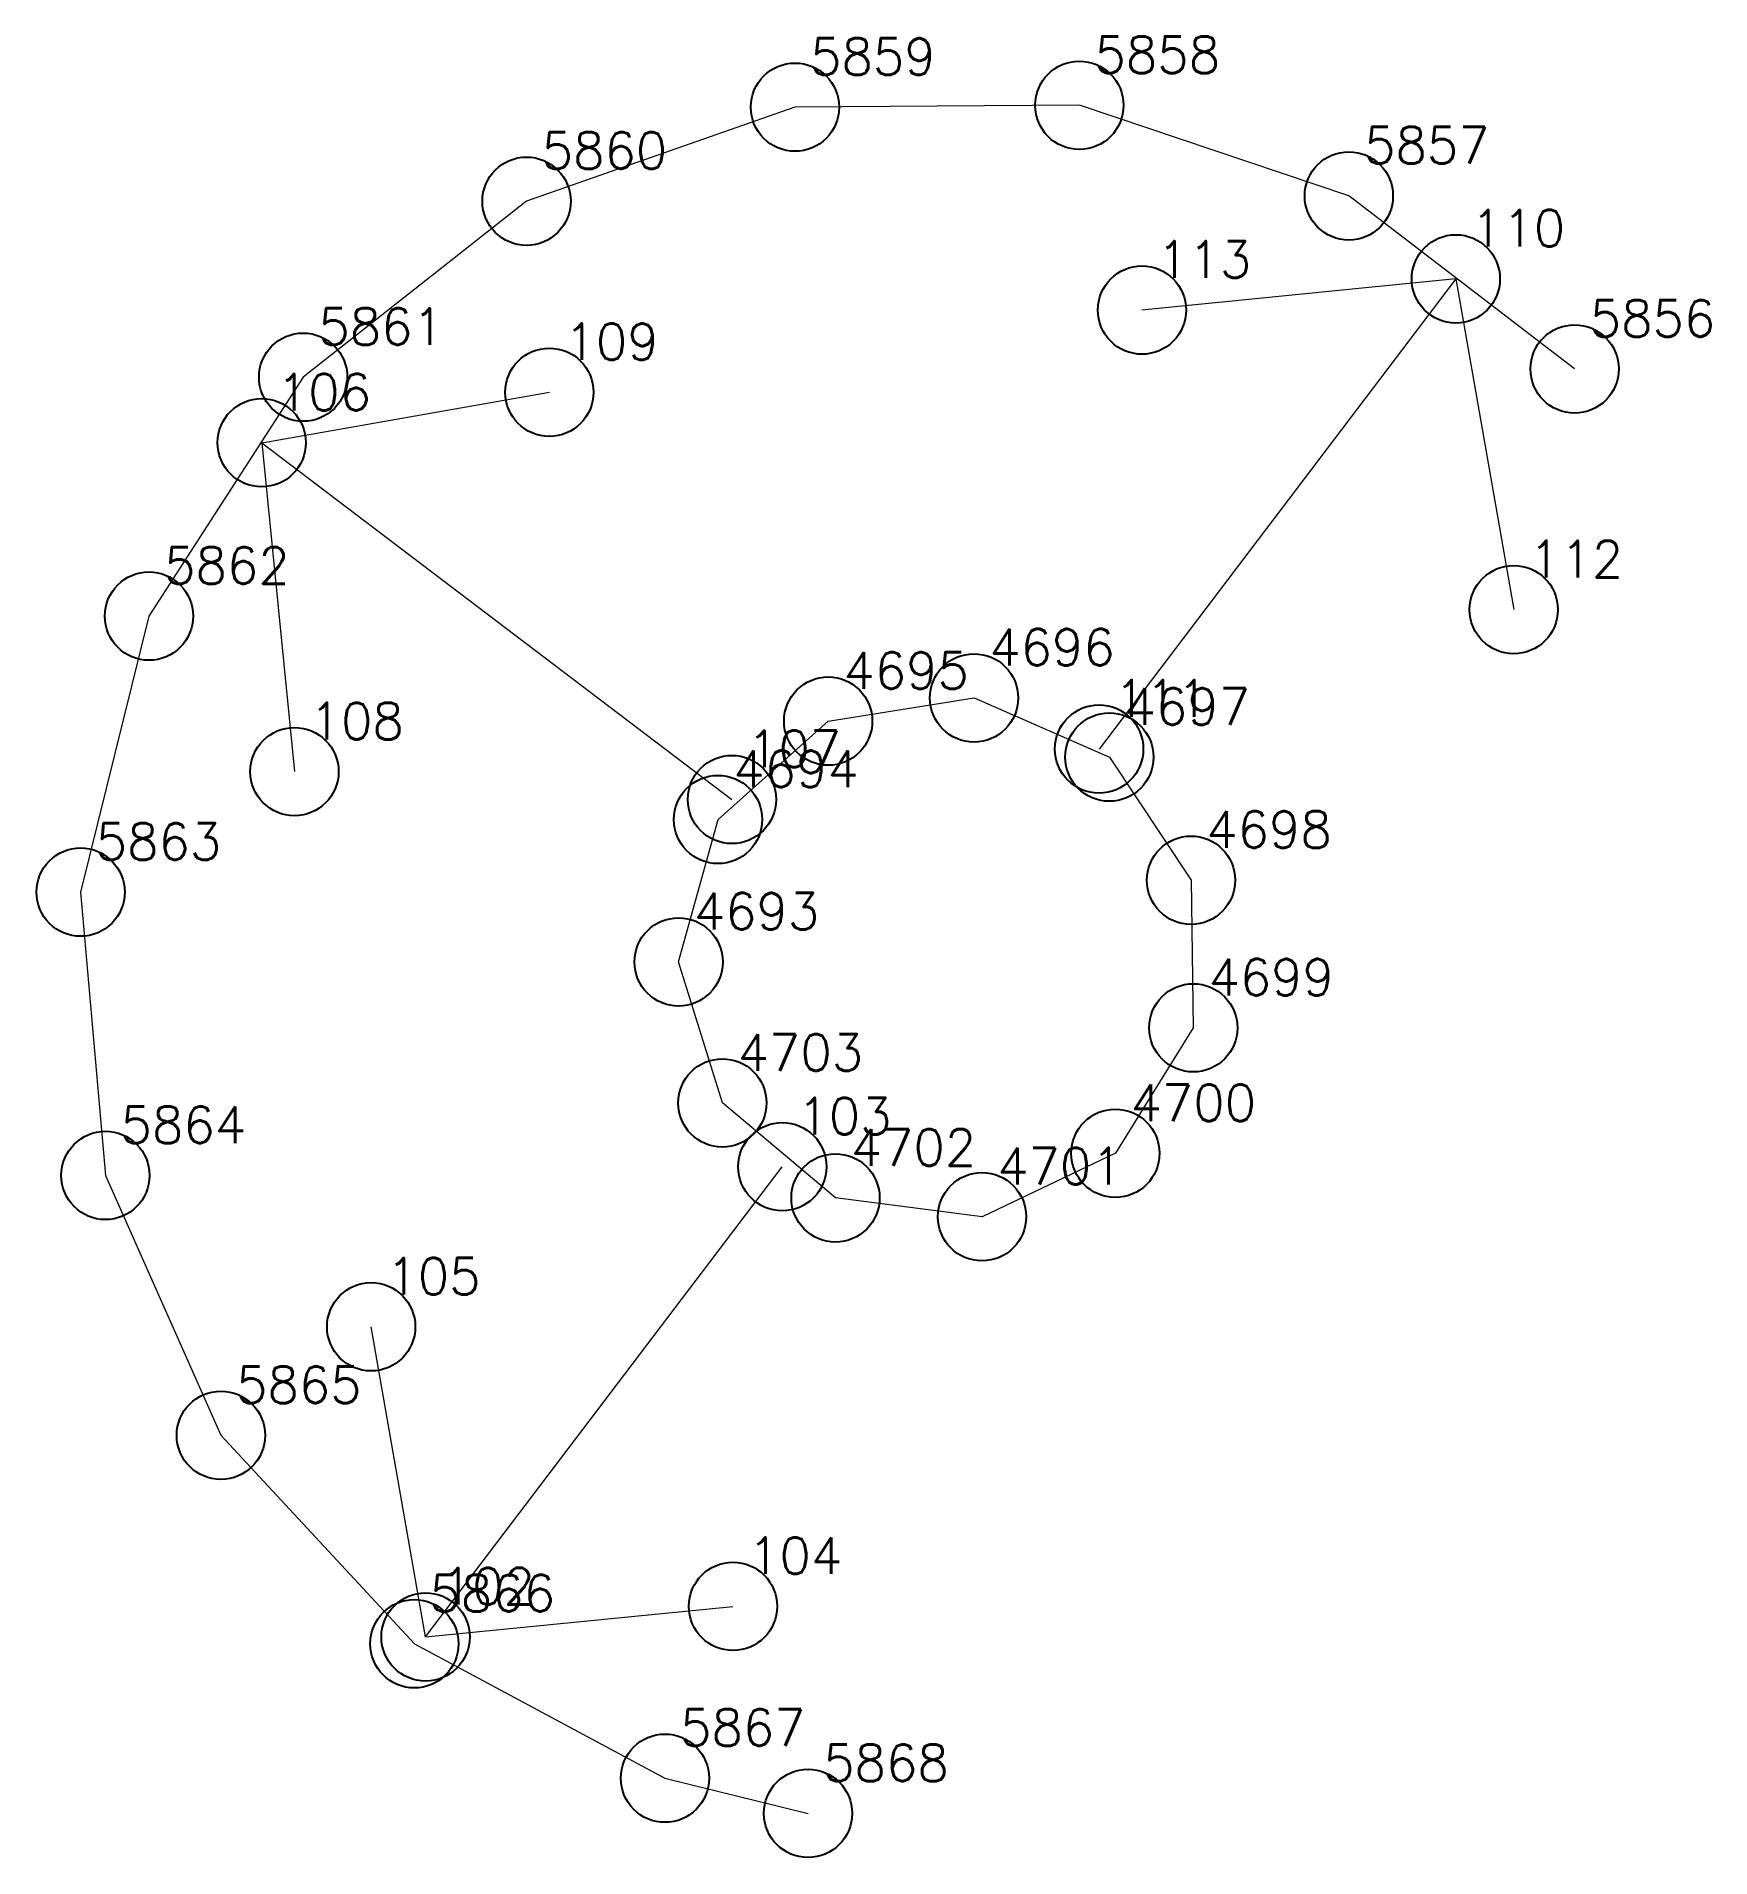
# Model space of a CAD drawing. Extents: x 1391501 to 1398271, y 354915 to 360782.
# Drawn here: x 1391654.94 to 1391669.17, y 355827.44 to 355842.91 of the extents above; entities that cross this region are included whole.
import ezdxf

# ---------------------------------------------------------------- set-up
doc = ezdxf.new("R2010")
doc.units = 0
doc.header["$PDMODE"] = 33
doc.header["$PDSIZE"] = 0.75
doc.layers.add('12 - ценные элементы визуального восприятия территории', color=7, linetype='Continuous')
doc.styles.get("Standard").update_dxf_attribs({"font": 'simplex.shx'})

msp = doc.modelspace()

# ---------------------------------------------------------------- texts
at = {"color": 7}
for s, p in [('4696', (1391663.039, 355837.565)), ('4695', (1391661.8, 355837.367)), ('4697', (1391664.189, 355837.061)), ('4694', (1391660.864, 355836.531)), ('4698', (1391664.883, 355836.016)), ('4693', (1391660.529, 355835.322)), ('4699', (1391664.902, 355834.761)), ('4703', (1391660.901, 355834.123)), ('4700', (1391664.24, 355833.695)), ('4702', (1391661.862, 355833.316)), ('4701', (1391663.107, 355833.157))]:
    msp.add_text(s, height=0.3111, dxfattribs=at).set_placement(p)
at = {"layer": '12 - ценные элементы визуального восприятия территории', "color": 7}
for s, p in [('5858', (1391663.934, 355842.599)), ('5859', (1391661.518, 355842.583)), ('5857', (1391666.225, 355841.83)), ('5860', (1391659.237, 355841.785)), ('110', (1391667.133, 355841.125)), ('113', (1391664.466, 355840.86)), ('5861', (1391657.339, 355840.29)), ('5856', (1391668.142, 355840.359)), ('109', (1391659.431, 355840.161)), ('106', (1391656.987, 355839.732)), ('112', (1391667.626, 355838.314)), ('5862', (1391656.029, 355838.26)), ('111', (1391664.102, 355837.13)), ('108', (1391657.265, 355836.938)), ('107', (1391660.982, 355836.702)), ('5863', (1391655.448, 355835.914)), ('5864', (1391655.659, 355833.507)), ('103', (1391661.41, 355833.582)), ('105', (1391657.918, 355832.221)), ('5865', (1391656.64, 355831.299)), ('104', (1391660.991, 355829.847)), ('5866', (1391658.284, 355829.528)), ('102', (1391658.38, 355829.587)), ('5867', (1391660.413, 355828.387)), ('5868', (1391661.629, 355828.087))]:
    msp.add_text(s, height=0.3111, dxfattribs=at).set_placement(p)

# ---------------------------------------------------------------- linework, layer by layer
for p in [(1391662.91, 355837.29), (1391661.671, 355837.093), (1391664.06, 355836.787), (1391660.735, 355836.257), (1391664.754, 355835.741), (1391660.4, 355835.047), (1391664.773, 355834.487), (1391660.772, 355833.849), (1391664.111, 355833.421), (1391661.733, 355833.042), (1391662.978, 355832.882)]:
    msp.add_point(p)
at = {"layer": '12 - ценные элементы визуального восприятия территории', "color": 7, "lineweight": 20}
for points in [[(1391668.013, 355840.085), (1391666.095, 355841.555), (1391663.805, 355842.325), (1391661.389, 355842.309), (1391659.108, 355841.51), (1391657.21, 355840.015), (1391655.9, 355837.985), (1391655.319, 355835.64), (1391655.53, 355833.233), (1391656.511, 355831.025), (1391658.155, 355829.254), (1391660.284, 355828.112), (1391661.5, 355827.813)], [(1391667.004, 355840.85), (1391663.973, 355836.856)], [(1391667.004, 355840.85), (1391664.337, 355840.585)], [(1391667.004, 355840.85), (1391667.496, 355838.04)], [(1391656.858, 355839.458), (1391659.302, 355839.887)], [(1391656.858, 355839.458), (1391660.853, 355836.427)], [(1391656.858, 355839.458), (1391657.136, 355836.664)], [(1391658.25, 355829.312), (1391661.281, 355833.307)], [(1391658.25, 355829.312), (1391657.788, 355831.947)], [(1391658.25, 355829.312), (1391660.862, 355829.572)]]:
    msp.add_lwpolyline(points, dxfattribs=at)
msp.add_lwpolyline([(1391660.4, 355835.047), (1391660.735, 355836.257), (1391661.671, 355837.093), (1391662.91, 355837.29), (1391664.06, 355836.787), (1391664.754, 355835.741), (1391664.773, 355834.487), (1391664.111, 355833.421), (1391662.978, 355832.882), (1391661.733, 355833.042), (1391660.772, 355833.849), (1391660.4, 355835.047)], close=True, dxfattribs=at)
at = {"layer": '12 - ценные элементы визуального восприятия территории'}
for p in [(1391661.389, 355842.309), (1391663.805, 355842.325), (1391659.108, 355841.51), (1391666.095, 355841.555), (1391667.004, 355840.85), (1391664.337, 355840.585), (1391668.013, 355840.085), (1391657.21, 355840.015), (1391659.302, 355839.887), (1391656.858, 355839.458), (1391655.9, 355837.985), (1391667.496, 355838.04), (1391663.973, 355836.856), (1391657.136, 355836.664), (1391660.853, 355836.427), (1391655.319, 355835.64), (1391661.281, 355833.307), (1391655.53, 355833.233), (1391657.788, 355831.947), (1391656.511, 355831.025), (1391660.862, 355829.572), (1391658.155, 355829.254), (1391658.25, 355829.312), (1391660.284, 355828.112), (1391661.5, 355827.813)]:
    msp.add_point(p, dxfattribs=at)

msp.set_redraw_order([(e.dxf.handle, doc.entitydb.next_handle()) for e in msp.query("TEXT MTEXT ATTDEF DIMENSION ARC_DIMENSION")])  # texts and dimensions are drawn at this point

doc.saveas('drawing.dxf')
